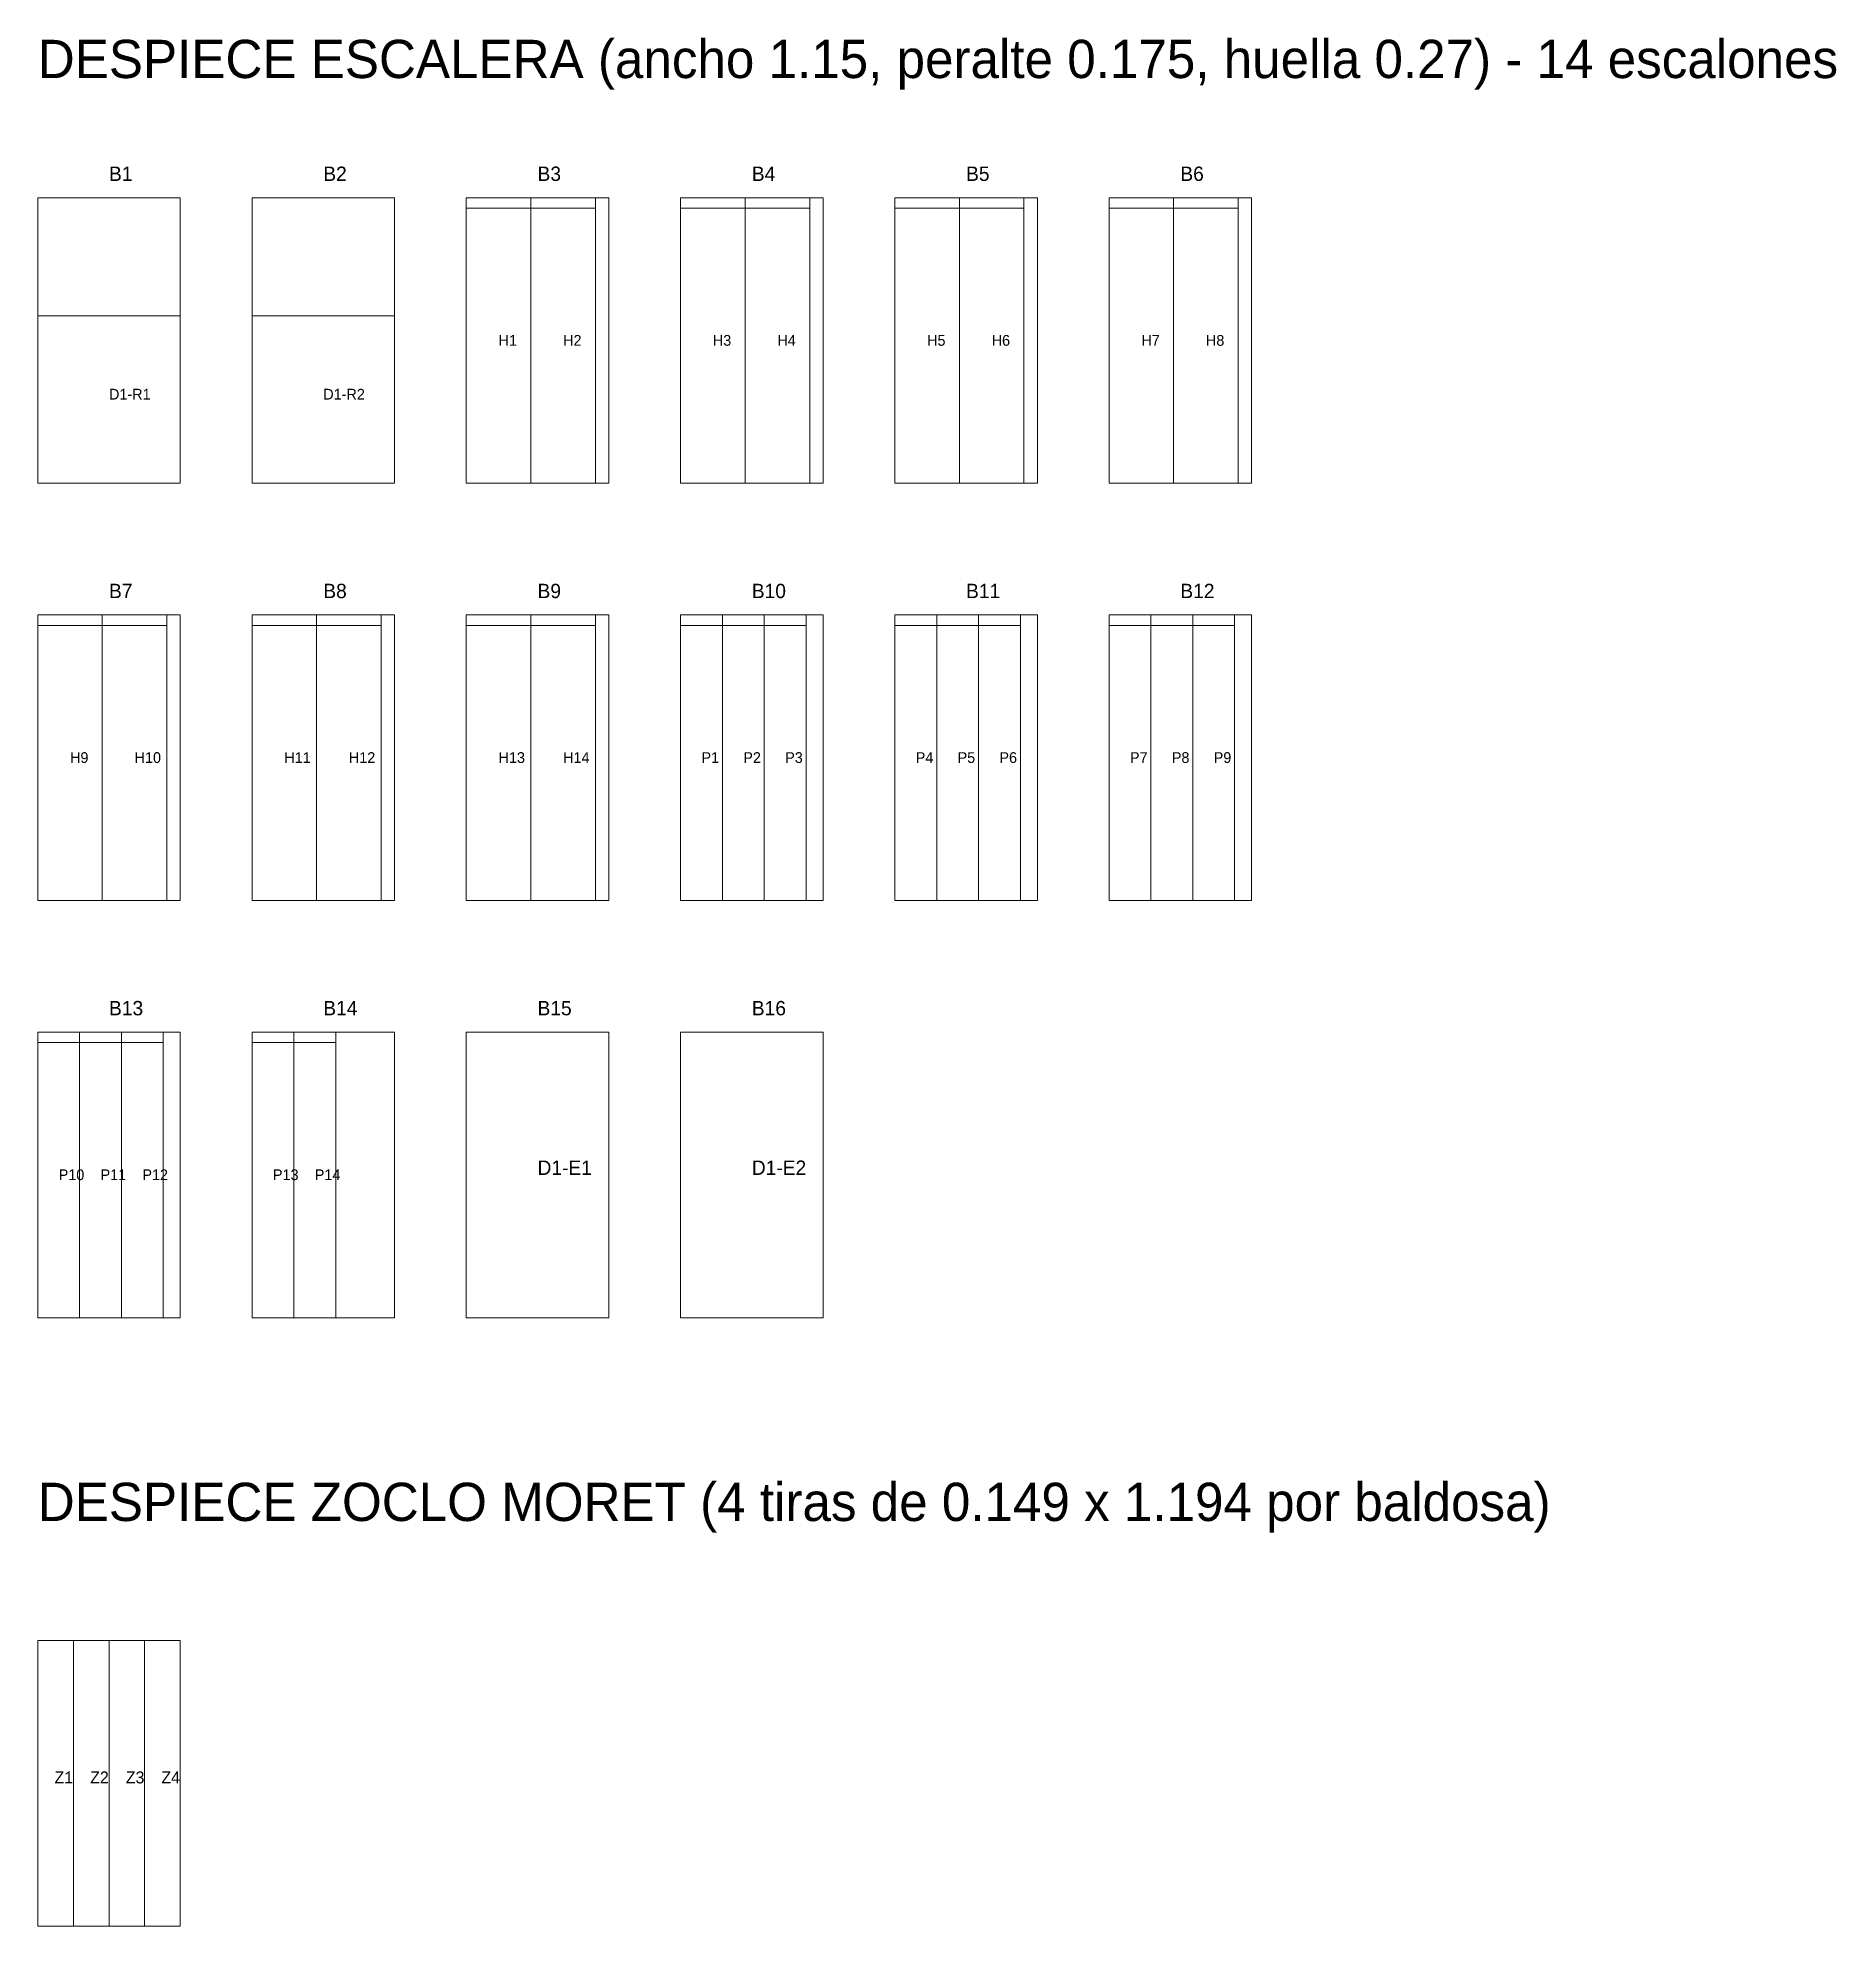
# Model space of a CAD drawing. Header units: metres. Extents: x 316.5 to 344.1, y -151.2 to -120.
# Drawn here: x 336.62 to 344.14, y -127.92 to -120.03 of the extents above; entities that cross this region are included whole.
import ezdxf

# ---------------------------------------------------------------- set-up
doc = ezdxf.new("R2010")
doc.units = ezdxf.units.M
for name, color, linetype, lineweight, plot in [('CORTE-RECORTE', 3, 'Continuous', 0, False), ('CORTE-SOBRANTE', 2, 'Continuous', 0, False), ('CORTE-TEXTO', 5, 'Continuous', 0, False), ('CORTE-TILE', 7, 'Continuous', 0, False)]:
    doc.layers.add(name, color=color, linetype=linetype, lineweight=lineweight, plot=plot)

msp = doc.modelspace()

# ---------------------------------------------------------------- texts
at = {"layer": 'CORTE-TEXTO'}
for s, height, p in [('DESPIECE ESCALERA (ancho 1.15, peralte 0.175, huella 0.27) - 14 escalones', 0.16, (336.6165, -120.1989)), ('B1', 0.06, (336.9145, -120.6289)), ('B2', 0.06, (337.8105, -120.6289)), ('B3', 0.06, (338.7065, -120.6289)), ('B4', 0.06, (339.6025, -120.6289)), ('B5', 0.06, (340.4985, -120.6289)), ('B6', 0.06, (341.3945, -120.6289)), ('H1', 0.045, (338.5435, -121.3179)), ('H2', 0.045, (338.8135, -121.3179)), ('H3', 0.045, (339.4395, -121.3179)), ('H4', 0.045, (339.7095, -121.3179)), ('H5', 0.045, (340.3355, -121.3179)), ('H6', 0.045, (340.6055, -121.3179)), ('H7', 0.045, (341.2315, -121.3179)), ('H8', 0.045, (341.5015, -121.3179)), ('D1-R1', 0.045, (336.9145, -121.5429)), ('D1-R2', 0.045, (337.8105, -121.5429)), ('B7', 0.06, (336.9145, -122.3729)), ('B8', 0.06, (337.8105, -122.3729)), ('B9', 0.06, (338.7065, -122.3729)), ('B10', 0.06, (339.6025, -122.3729)), ('B11', 0.06, (340.4985, -122.3729)), ('B12', 0.06, (341.3945, -122.3729)), ('H9', 0.045, (336.7515, -123.0619)), ('H10', 0.045, (337.0215, -123.0619)), ('H11', 0.045, (337.6475, -123.0619)), ('H12', 0.045, (337.9175, -123.0619)), ('H13', 0.045, (338.5435, -123.0619)), ('H14', 0.045, (338.8135, -123.0619)), ('P1', 0.045, (339.392, -123.0619)), ('P2', 0.045, (339.567, -123.0619)), ('P3', 0.045, (339.742, -123.0619)), ('P4', 0.045, (340.288, -123.0619)), ('P5', 0.045, (340.463, -123.0619)), ('P6', 0.045, (340.638, -123.0619)), ('P7', 0.045, (341.184, -123.0619)), ('P8', 0.045, (341.359, -123.0619)), ('P9', 0.045, (341.534, -123.0619)), ('B13', 0.06, (336.9145, -124.1169)), ('B14', 0.06, (337.8105, -124.1169)), ('B15', 0.06, (338.7065, -124.1169)), ('B16', 0.06, (339.6025, -124.1169)), ('D1-E1', 0.06, (338.7065, -124.7839)), ('D1-E2', 0.06, (339.6025, -124.7839)), ('P10', 0.045, (336.704, -124.8059)), ('P11', 0.045, (336.879, -124.8059)), ('P12', 0.045, (337.054, -124.8059)), ('P13', 0.045, (337.6, -124.8059)), ('P14', 0.045, (337.775, -124.8059)), ('DESPIECE ZOCLO MORET (4 tiras de 0.149 x 1.194 por baldosa)', 0.16, (336.6165, -126.2309)), ('Z1', 0.05, (336.6865, -127.3279)), ('Z2', 0.05, (336.8355, -127.3279)), ('Z3', 0.05, (336.9845, -127.3279)), ('Z4', 0.05, (337.1335, -127.3279))]:
    msp.add_text(s, height=height, dxfattribs=at).set_placement(p)

# ---------------------------------------------------------------- linework, layer by layer
at = {"layer": 'CORTE-RECORTE'}
for points in [[(338.4085, -121.8929), (338.6785, -121.8929), (338.6785, -120.7429), (338.4085, -120.7429)], [(338.6785, -121.8929), (338.9485, -121.8929), (338.9485, -120.7429), (338.6785, -120.7429)], [(339.3045, -121.8929), (339.5745, -121.8929), (339.5745, -120.7429), (339.3045, -120.7429)], [(339.5745, -121.8929), (339.8445, -121.8929), (339.8445, -120.7429), (339.5745, -120.7429)], [(340.2005, -121.8929), (340.4705, -121.8929), (340.4705, -120.7429), (340.2005, -120.7429)], [(340.4705, -121.8929), (340.7405, -121.8929), (340.7405, -120.7429), (340.4705, -120.7429)], [(341.0965, -121.8929), (341.3665, -121.8929), (341.3665, -120.7429), (341.0965, -120.7429)], [(341.3665, -121.8929), (341.6365, -121.8929), (341.6365, -120.7429), (341.3665, -120.7429)], [(336.6165, -121.8929), (337.2125, -121.8929), (337.2125, -121.1929), (336.6165, -121.1929)], [(337.5125, -121.8929), (338.1085, -121.8929), (338.1085, -121.1929), (337.5125, -121.1929)], [(336.6165, -123.6369), (336.8865, -123.6369), (336.8865, -122.4869), (336.6165, -122.4869)], [(336.8865, -123.6369), (337.1565, -123.6369), (337.1565, -122.4869), (336.8865, -122.4869)], [(337.5125, -123.6369), (337.7825, -123.6369), (337.7825, -122.4869), (337.5125, -122.4869)], [(337.7825, -123.6369), (338.0525, -123.6369), (338.0525, -122.4869), (337.7825, -122.4869)], [(338.4085, -123.6369), (338.6785, -123.6369), (338.6785, -122.4869), (338.4085, -122.4869)], [(338.6785, -123.6369), (338.9485, -123.6369), (338.9485, -122.4869), (338.6785, -122.4869)], [(339.3045, -123.6369), (339.4795, -123.6369), (339.4795, -122.4869), (339.3045, -122.4869)], [(339.4795, -123.6369), (339.6545, -123.6369), (339.6545, -122.4869), (339.4795, -122.4869)], [(339.6545, -123.6369), (339.8295, -123.6369), (339.8295, -122.4869), (339.6545, -122.4869)], [(340.2005, -123.6369), (340.3755, -123.6369), (340.3755, -122.4869), (340.2005, -122.4869)], [(340.3755, -123.6369), (340.5505, -123.6369), (340.5505, -122.4869), (340.3755, -122.4869)], [(340.5505, -123.6369), (340.7255, -123.6369), (340.7255, -122.4869), (340.5505, -122.4869)], [(341.0965, -123.6369), (341.2715, -123.6369), (341.2715, -122.4869), (341.0965, -122.4869)], [(341.2715, -123.6369), (341.4465, -123.6369), (341.4465, -122.4869), (341.2715, -122.4869)], [(341.4465, -123.6369), (341.6215, -123.6369), (341.6215, -122.4869), (341.4465, -122.4869)], [(336.6165, -125.3809), (336.7915, -125.3809), (336.7915, -124.2309), (336.6165, -124.2309)], [(336.7915, -125.3809), (336.9665, -125.3809), (336.9665, -124.2309), (336.7915, -124.2309)], [(336.9665, -125.3809), (337.1415, -125.3809), (337.1415, -124.2309), (336.9665, -124.2309)], [(337.5125, -125.3809), (337.6875, -125.3809), (337.6875, -124.2309), (337.5125, -124.2309)], [(337.6875, -125.3809), (337.8625, -125.3809), (337.8625, -124.2309), (337.6875, -124.2309)], [(336.6165, -127.9249), (336.7655, -127.9249), (336.7655, -126.7309), (336.6165, -126.7309)], [(336.7655, -127.9249), (336.9145, -127.9249), (336.9145, -126.7309), (336.7655, -126.7309)], [(336.9145, -127.9249), (337.0635, -127.9249), (337.0635, -126.7309), (336.9145, -126.7309)], [(337.0635, -127.9249), (337.2125, -127.9249), (337.2125, -126.7309), (337.0635, -126.7309)]]:
    msp.add_lwpolyline(points, close=True, dxfattribs=at)
at = {"layer": 'CORTE-SOBRANTE'}
for points in [[(336.6165, -121.1929), (337.2125, -121.1929), (337.2125, -120.6989), (336.6165, -120.6989)], [(337.5125, -121.1929), (338.1085, -121.1929), (338.1085, -120.6989), (337.5125, -120.6989)], [(338.4085, -120.7429), (338.6785, -120.7429), (338.6785, -120.6989), (338.4085, -120.6989)], [(338.6785, -120.7429), (338.9485, -120.7429), (338.9485, -120.6989), (338.6785, -120.6989)], [(338.9485, -121.8929), (339.0045, -121.8929), (339.0045, -120.6989), (338.9485, -120.6989)], [(339.3045, -120.7429), (339.5745, -120.7429), (339.5745, -120.6989), (339.3045, -120.6989)], [(339.5745, -120.7429), (339.8445, -120.7429), (339.8445, -120.6989), (339.5745, -120.6989)], [(339.8445, -121.8929), (339.9005, -121.8929), (339.9005, -120.6989), (339.8445, -120.6989)], [(340.2005, -120.7429), (340.4705, -120.7429), (340.4705, -120.6989), (340.2005, -120.6989)], [(340.4705, -120.7429), (340.7405, -120.7429), (340.7405, -120.6989), (340.4705, -120.6989)], [(340.7405, -121.8929), (340.7965, -121.8929), (340.7965, -120.6989), (340.7405, -120.6989)], [(341.0965, -120.7429), (341.3665, -120.7429), (341.3665, -120.6989), (341.0965, -120.6989)], [(341.3665, -120.7429), (341.6365, -120.7429), (341.6365, -120.6989), (341.3665, -120.6989)], [(341.6365, -121.8929), (341.6925, -121.8929), (341.6925, -120.6989), (341.6365, -120.6989)], [(336.6165, -122.4869), (336.8865, -122.4869), (336.8865, -122.4429), (336.6165, -122.4429)], [(336.8865, -122.4869), (337.1565, -122.4869), (337.1565, -122.4429), (336.8865, -122.4429)], [(337.1565, -123.6369), (337.2125, -123.6369), (337.2125, -122.4429), (337.1565, -122.4429)], [(337.5125, -122.4869), (337.7825, -122.4869), (337.7825, -122.4429), (337.5125, -122.4429)], [(337.7825, -122.4869), (338.0525, -122.4869), (338.0525, -122.4429), (337.7825, -122.4429)], [(338.0525, -123.6369), (338.1085, -123.6369), (338.1085, -122.4429), (338.0525, -122.4429)], [(338.4085, -122.4869), (338.6785, -122.4869), (338.6785, -122.4429), (338.4085, -122.4429)], [(338.6785, -122.4869), (338.9485, -122.4869), (338.9485, -122.4429), (338.6785, -122.4429)], [(338.9485, -123.6369), (339.0045, -123.6369), (339.0045, -122.4429), (338.9485, -122.4429)], [(339.3045, -122.4869), (339.4795, -122.4869), (339.4795, -122.4429), (339.3045, -122.4429)], [(339.4795, -122.4869), (339.6545, -122.4869), (339.6545, -122.4429), (339.4795, -122.4429)], [(339.6545, -122.4869), (339.8295, -122.4869), (339.8295, -122.4429), (339.6545, -122.4429)], [(339.8295, -123.6369), (339.9005, -123.6369), (339.9005, -122.4429), (339.8295, -122.4429)], [(340.2005, -122.4869), (340.3755, -122.4869), (340.3755, -122.4429), (340.2005, -122.4429)], [(340.3755, -122.4869), (340.5505, -122.4869), (340.5505, -122.4429), (340.3755, -122.4429)], [(340.5505, -122.4869), (340.7255, -122.4869), (340.7255, -122.4429), (340.5505, -122.4429)], [(340.7255, -123.6369), (340.7965, -123.6369), (340.7965, -122.4429), (340.7255, -122.4429)], [(341.0965, -122.4869), (341.2715, -122.4869), (341.2715, -122.4429), (341.0965, -122.4429)], [(341.2715, -122.4869), (341.4465, -122.4869), (341.4465, -122.4429), (341.2715, -122.4429)], [(341.4465, -122.4869), (341.6215, -122.4869), (341.6215, -122.4429), (341.4465, -122.4429)], [(341.6215, -123.6369), (341.6925, -123.6369), (341.6925, -122.4429), (341.6215, -122.4429)], [(336.6165, -124.2309), (336.7915, -124.2309), (336.7915, -124.1869), (336.6165, -124.1869)], [(336.7915, -124.2309), (336.9665, -124.2309), (336.9665, -124.1869), (336.7915, -124.1869)], [(336.9665, -124.2309), (337.1415, -124.2309), (337.1415, -124.1869), (336.9665, -124.1869)], [(337.1415, -125.3809), (337.2125, -125.3809), (337.2125, -124.1869), (337.1415, -124.1869)], [(337.5125, -124.2309), (337.6875, -124.2309), (337.6875, -124.1869), (337.5125, -124.1869)], [(337.6875, -124.2309), (337.8625, -124.2309), (337.8625, -124.1869), (337.6875, -124.1869)], [(337.8625, -125.3809), (338.1085, -125.3809), (338.1085, -124.1869), (337.8625, -124.1869)]]:
    msp.add_lwpolyline(points, close=True, dxfattribs=at)
at = {"layer": 'CORTE-TILE'}
for points in [[(336.6165, -121.8929), (337.2125, -121.8929), (337.2125, -120.6989), (336.6165, -120.6989)], [(337.5125, -121.8929), (338.1085, -121.8929), (338.1085, -120.6989), (337.5125, -120.6989)], [(338.4085, -121.8929), (339.0045, -121.8929), (339.0045, -120.6989), (338.4085, -120.6989)], [(339.3045, -121.8929), (339.9005, -121.8929), (339.9005, -120.6989), (339.3045, -120.6989)], [(340.2005, -121.8929), (340.7965, -121.8929), (340.7965, -120.6989), (340.2005, -120.6989)], [(341.0965, -121.8929), (341.6925, -121.8929), (341.6925, -120.6989), (341.0965, -120.6989)], [(336.6165, -123.6369), (337.2125, -123.6369), (337.2125, -122.4429), (336.6165, -122.4429)], [(337.5125, -123.6369), (338.1085, -123.6369), (338.1085, -122.4429), (337.5125, -122.4429)], [(338.4085, -123.6369), (339.0045, -123.6369), (339.0045, -122.4429), (338.4085, -122.4429)], [(339.3045, -123.6369), (339.9005, -123.6369), (339.9005, -122.4429), (339.3045, -122.4429)], [(340.2005, -123.6369), (340.7965, -123.6369), (340.7965, -122.4429), (340.2005, -122.4429)], [(341.0965, -123.6369), (341.6925, -123.6369), (341.6925, -122.4429), (341.0965, -122.4429)], [(336.6165, -125.3809), (337.2125, -125.3809), (337.2125, -124.1869), (336.6165, -124.1869)], [(337.5125, -125.3809), (338.1085, -125.3809), (338.1085, -124.1869), (337.5125, -124.1869)], [(338.4085, -125.3809), (339.0045, -125.3809), (339.0045, -124.1869), (338.4085, -124.1869)], [(339.3045, -125.3809), (339.9005, -125.3809), (339.9005, -124.1869), (339.3045, -124.1869)], [(336.6165, -127.9249), (337.2125, -127.9249), (337.2125, -126.7309), (336.6165, -126.7309)]]:
    msp.add_lwpolyline(points, close=True, dxfattribs=at)

msp.set_redraw_order([(e.dxf.handle, doc.entitydb.next_handle()) for e in msp.query("TEXT MTEXT ATTDEF DIMENSION ARC_DIMENSION")])  # texts and dimensions are drawn at this point

doc.saveas('drawing.dxf')
